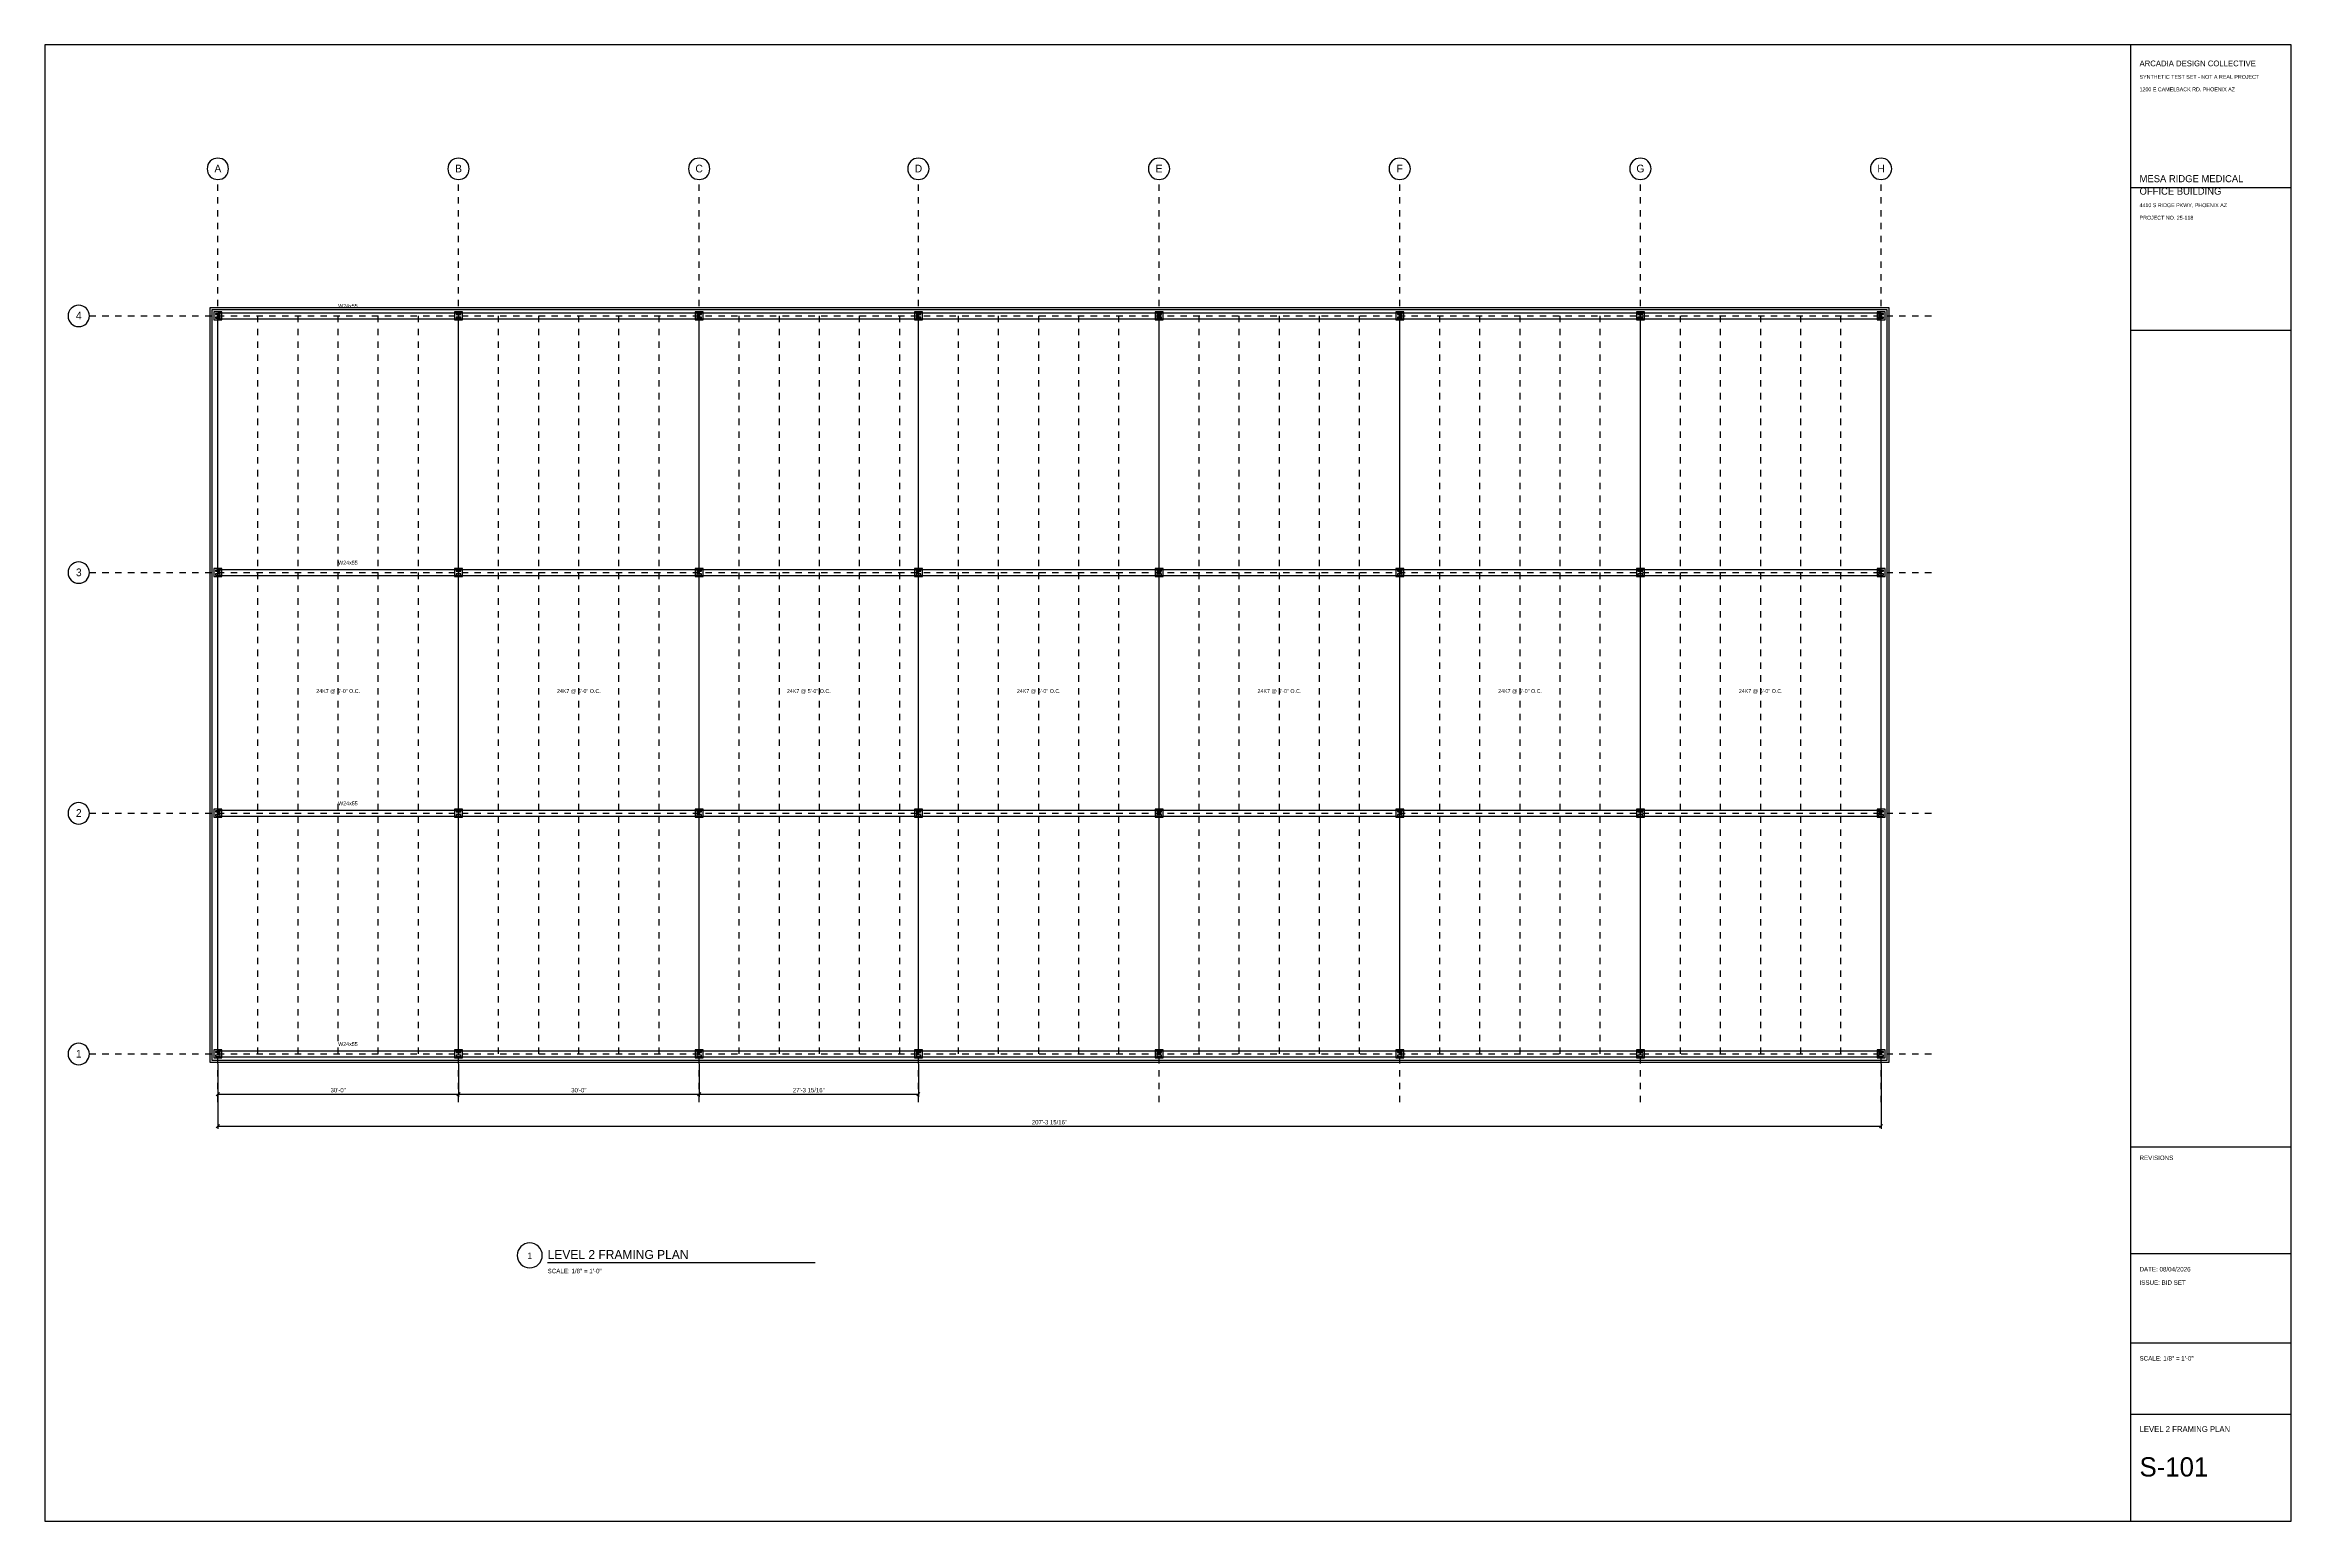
# Model space of a CAD drawing. Header units: inches. Extents: x 0.5 to 35.5, y 0.5 to 23.5.
import ezdxf
from ezdxf.enums import TextEntityAlignment as Align

# ---------------------------------------------------------------- set-up
doc = ezdxf.new("R2010")
doc.units = ezdxf.units.IN
doc.linetypes.add('DASHED', pattern=[0.125, 0.0833, -0.0417])
for name, color, linetype in [('A-ANNO-DIMS', 7, 'CONTINUOUS'), ('A-ANNO-SYMB', 1, 'CONTINUOUS'), ('A-ANNO-TEXT', 2, 'CONTINUOUS'), ('A-COLS', 5, 'CONTINUOUS'), ('G-ANNO-TTLB', 3, 'CONTINUOUS'), ('S-ANNO', 4, 'CONTINUOUS'), ('S-BEAM', 2, 'CONTINUOUS'), ('S-GRID', 1, 'CONTINUOUS'), ('S-JOIS', 3, 'CONTINUOUS'), ('S-SLAB', 6, 'CONTINUOUS')]:
    doc.layers.add(name, color=color, linetype=linetype)

msp = doc.modelspace()

# ---------------------------------------------------------------- linework, layer by layer
at = {"layer": 'A-ANNO-DIMS'}
for p, q in [((3.19444, 7.625), (3.19444, 6.61111)), ((3.19444, 7.625), (3.19444, 7.11111)), ((6.94444, 7.625), (6.94444, 7.11111)), ((6.94444, 7.625), (6.94444, 7.11111)), ((10.69444, 7.625), (10.69444, 7.11111)), ((10.69444, 7.625), (10.69444, 7.11111)), ((14.11069, 7.625), (14.11069, 7.11111)), ((29.11069, 7.625), (29.11069, 6.61111)), ((3.16989, 7.12823), (3.219, 7.17733)), ((3.19444, 7.15278), (6.94444, 7.15278)), ((6.91989, 7.12823), (6.969, 7.17733)), ((6.91989, 7.12823), (6.969, 7.17733)), ((6.94444, 7.15278), (10.69444, 7.15278)), ((10.66989, 7.12823), (10.719, 7.17733)), ((10.66989, 7.12823), (10.719, 7.17733)), ((10.69444, 7.15278), (14.11069, 7.15278)), ((14.08614, 7.12823), (14.13525, 7.17733)), ((3.16989, 6.62823), (3.219, 6.67733)), ((3.19444, 6.65278), (29.11069, 6.65278)), ((29.08614, 6.62823), (29.13525, 6.67733))]:
    msp.add_line(p, q, dxfattribs=at)
at = {"layer": 'A-ANNO-SYMB'}
for p, q in [((7.86506, 4.67808), (7.86111, 4.63889)), ((7.86111, 4.63889), (7.86506, 4.5997)), ((7.87639, 4.71458), (7.86506, 4.67808)), ((7.86506, 4.5997), (7.87639, 4.5632)), ((7.89432, 4.7476), (7.87639, 4.71458)), ((7.87639, 4.5632), (7.89432, 4.53017)), ((7.91806, 4.77638), (7.89432, 4.7476)), ((7.94684, 4.80013), (7.91806, 4.77638)), ((7.97987, 4.81805), (7.94684, 4.80013)), ((8.01637, 4.82938), (7.97987, 4.81805)), ((8.05556, 4.83333), (8.01637, 4.82938)), ((8.09474, 4.82938), (8.05556, 4.83333)), ((8.13124, 4.81805), (8.09474, 4.82938)), ((8.16427, 4.80013), (8.13124, 4.81805)), ((8.19305, 4.77638), (8.16427, 4.80013)), ((8.21679, 4.7476), (8.19305, 4.77638)), ((8.23472, 4.71458), (8.21679, 4.7476)), ((8.21679, 4.53017), (8.23472, 4.5632)), ((8.24605, 4.67808), (8.23472, 4.71458)), ((8.23472, 4.5632), (8.24605, 4.5997)), ((8.25, 4.63889), (8.24605, 4.67808)), ((8.24605, 4.5997), (8.25, 4.63889)), ((7.89432, 4.53017), (7.91806, 4.5014)), ((7.91806, 4.5014), (7.94684, 4.47765)), ((7.94684, 4.47765), (7.97987, 4.45972)), ((7.97987, 4.45972), (8.01637, 4.44839)), ((8.01637, 4.44839), (8.05556, 4.44444)), ((8.05556, 4.44444), (8.09474, 4.44839)), ((8.09474, 4.44839), (8.13124, 4.45972)), ((8.13124, 4.45972), (8.16427, 4.47765)), ((8.16427, 4.47765), (8.19305, 4.5014)), ((8.19305, 4.5014), (8.21679, 4.53017))]:
    msp.add_line(p, q, dxfattribs=at)
at = {"layer": 'A-ANNO-TEXT'}
msp.add_line((8.33333, 4.52778), (12.5, 4.52778), dxfattribs=at)
at = {"layer": 'A-COLS'}
for p, q in [((3.25694, 19.34028), (3.13194, 19.34028)), ((3.13194, 19.34028), (3.13194, 19.21528)), ((3.23194, 19.31528), (3.15694, 19.31528)), ((3.15694, 19.31528), (3.15694, 19.29861)), ((3.15694, 19.29861), (3.1875, 19.29861)), ((3.1875, 19.25694), (3.15694, 19.25694)), ((3.15694, 19.25694), (3.15694, 19.24028)), ((3.1875, 19.29861), (3.1875, 19.25694)), ((3.20139, 19.25694), (3.20139, 19.29861)), ((3.20139, 19.29861), (3.23194, 19.29861)), ((3.23194, 19.25694), (3.20139, 19.25694)), ((3.23194, 19.29861), (3.23194, 19.31528)), ((3.23194, 19.24028), (3.23194, 19.25694)), ((3.25694, 19.21528), (3.25694, 19.34028)), ((7.00694, 19.34028), (6.88194, 19.34028)), ((6.88194, 19.34028), (6.88194, 19.21528)), ((6.98194, 19.31528), (6.90694, 19.31528)), ((6.90694, 19.31528), (6.90694, 19.29861)), ((6.90694, 19.29861), (6.9375, 19.29861)), ((6.9375, 19.25694), (6.90694, 19.25694)), ((6.90694, 19.25694), (6.90694, 19.24028)), ((6.9375, 19.29861), (6.9375, 19.25694)), ((6.95139, 19.25694), (6.95139, 19.29861)), ((6.95139, 19.29861), (6.98194, 19.29861)), ((6.98194, 19.25694), (6.95139, 19.25694)), ((6.98194, 19.29861), (6.98194, 19.31528)), ((6.98194, 19.24028), (6.98194, 19.25694)), ((7.00694, 19.21528), (7.00694, 19.34028)), ((10.75694, 19.34028), (10.63194, 19.34028)), ((10.63194, 19.34028), (10.63194, 19.21528)), ((10.73194, 19.31528), (10.65694, 19.31528)), ((10.65694, 19.31528), (10.65694, 19.29861)), ((10.65694, 19.29861), (10.6875, 19.29861)), ((10.6875, 19.25694), (10.65694, 19.25694)), ((10.65694, 19.25694), (10.65694, 19.24028)), ((10.6875, 19.29861), (10.6875, 19.25694)), ((10.70139, 19.25694), (10.70139, 19.29861)), ((10.70139, 19.29861), (10.73194, 19.29861)), ((10.73194, 19.25694), (10.70139, 19.25694)), ((10.73194, 19.29861), (10.73194, 19.31528)), ((10.73194, 19.24028), (10.73194, 19.25694)), ((10.75694, 19.21528), (10.75694, 19.34028)), ((14.17361, 19.34028), (14.04861, 19.34028)), ((14.04861, 19.34028), (14.04861, 19.21528)), ((14.14861, 19.31528), (14.07361, 19.31528)), ((14.07361, 19.31528), (14.07361, 19.29861)), ((14.07361, 19.29861), (14.10417, 19.29861)), ((14.10417, 19.25694), (14.07361, 19.25694)), ((14.07361, 19.25694), (14.07361, 19.24028)), ((14.10417, 19.29861), (14.10417, 19.25694)), ((14.11806, 19.25694), (14.11806, 19.29861)), ((14.11806, 19.29861), (14.14861, 19.29861)), ((14.14861, 19.25694), (14.11806, 19.25694)), ((14.14861, 19.29861), (14.14861, 19.31528)), ((14.14861, 19.24028), (14.14861, 19.25694)), ((14.17361, 19.21528), (14.17361, 19.34028)), ((17.92361, 19.34028), (17.79861, 19.34028)), ((17.79861, 19.34028), (17.79861, 19.21528)), ((17.89861, 19.31528), (17.82361, 19.31528)), ((17.82361, 19.31528), (17.82361, 19.29861)), ((17.82361, 19.29861), (17.85417, 19.29861)), ((17.85417, 19.25694), (17.82361, 19.25694)), ((17.82361, 19.25694), (17.82361, 19.24028)), ((17.85417, 19.29861), (17.85417, 19.25694)), ((17.86806, 19.25694), (17.86806, 19.29861)), ((17.86806, 19.29861), (17.89861, 19.29861)), ((17.89861, 19.25694), (17.86806, 19.25694)), ((17.89861, 19.29861), (17.89861, 19.31528)), ((17.89861, 19.24028), (17.89861, 19.25694)), ((17.92361, 19.21528), (17.92361, 19.34028)), ((21.67361, 19.34028), (21.54861, 19.34028)), ((21.54861, 19.34028), (21.54861, 19.21528)), ((21.64861, 19.31528), (21.57361, 19.31528)), ((21.57361, 19.31528), (21.57361, 19.29861)), ((21.57361, 19.29861), (21.60417, 19.29861)), ((21.60417, 19.25694), (21.57361, 19.25694)), ((21.57361, 19.25694), (21.57361, 19.24028)), ((21.60417, 19.29861), (21.60417, 19.25694)), ((21.61806, 19.25694), (21.61806, 19.29861)), ((21.61806, 19.29861), (21.64861, 19.29861)), ((21.64861, 19.25694), (21.61806, 19.25694)), ((21.64861, 19.29861), (21.64861, 19.31528)), ((21.64861, 19.24028), (21.64861, 19.25694)), ((21.67361, 19.21528), (21.67361, 19.34028)), ((25.42361, 19.34028), (25.29861, 19.34028)), ((25.29861, 19.34028), (25.29861, 19.21528)), ((25.39861, 19.31528), (25.32361, 19.31528)), ((25.32361, 19.31528), (25.32361, 19.29861)), ((25.32361, 19.29861), (25.35417, 19.29861)), ((25.35417, 19.25694), (25.32361, 19.25694)), ((25.32361, 19.25694), (25.32361, 19.24028)), ((25.35417, 19.29861), (25.35417, 19.25694)), ((25.36806, 19.25694), (25.36806, 19.29861)), ((25.36806, 19.29861), (25.39861, 19.29861)), ((25.39861, 19.25694), (25.36806, 19.25694)), ((25.39861, 19.29861), (25.39861, 19.31528)), ((25.39861, 19.24028), (25.39861, 19.25694)), ((25.42361, 19.21528), (25.42361, 19.34028)), ((29.17361, 19.34028), (29.04861, 19.34028)), ((29.04861, 19.34028), (29.04861, 19.21528)), ((29.14861, 19.31528), (29.07361, 19.31528)), ((29.07361, 19.31528), (29.07361, 19.29861)), ((29.07361, 19.29861), (29.10417, 19.29861)), ((29.10417, 19.25694), (29.07361, 19.25694)), ((29.07361, 19.25694), (29.07361, 19.24028)), ((29.10417, 19.29861), (29.10417, 19.25694)), ((29.11806, 19.25694), (29.11806, 19.29861)), ((29.11806, 19.29861), (29.14861, 19.29861)), ((29.14861, 19.25694), (29.11806, 19.25694)), ((29.14861, 19.29861), (29.14861, 19.31528)), ((29.14861, 19.24028), (29.14861, 19.25694)), ((29.17361, 19.21528), (29.17361, 19.34028)), ((3.13194, 19.21528), (3.25694, 19.21528)), ((3.15694, 19.24028), (3.23194, 19.24028)), ((6.88194, 19.21528), (7.00694, 19.21528)), ((6.90694, 19.24028), (6.98194, 19.24028)), ((10.63194, 19.21528), (10.75694, 19.21528)), ((10.65694, 19.24028), (10.73194, 19.24028)), ((14.04861, 19.21528), (14.17361, 19.21528)), ((14.07361, 19.24028), (14.14861, 19.24028)), ((17.79861, 19.21528), (17.92361, 19.21528)), ((17.82361, 19.24028), (17.89861, 19.24028)), ((21.54861, 19.21528), (21.67361, 19.21528)), ((21.57361, 19.24028), (21.64861, 19.24028)), ((25.29861, 19.21528), (25.42361, 19.21528)), ((25.32361, 19.24028), (25.39861, 19.24028)), ((29.04861, 19.21528), (29.17361, 19.21528)), ((29.07361, 19.24028), (29.14861, 19.24028)), ((3.25694, 15.34028), (3.13194, 15.34028)), ((3.13194, 15.34028), (3.13194, 15.21528)), ((3.13194, 15.21528), (3.25694, 15.21528)), ((3.23194, 15.31528), (3.15694, 15.31528)), ((3.15694, 15.31528), (3.15694, 15.29861)), ((3.15694, 15.29861), (3.1875, 15.29861)), ((3.1875, 15.25694), (3.15694, 15.25694)), ((3.15694, 15.25694), (3.15694, 15.24028)), ((3.15694, 15.24028), (3.23194, 15.24028)), ((3.1875, 15.29861), (3.1875, 15.25694)), ((3.20139, 15.25694), (3.20139, 15.29861)), ((3.20139, 15.29861), (3.23194, 15.29861)), ((3.23194, 15.25694), (3.20139, 15.25694)), ((3.23194, 15.29861), (3.23194, 15.31528)), ((3.23194, 15.24028), (3.23194, 15.25694)), ((3.25694, 15.21528), (3.25694, 15.34028)), ((7.00694, 15.34028), (6.88194, 15.34028)), ((6.88194, 15.34028), (6.88194, 15.21528)), ((6.88194, 15.21528), (7.00694, 15.21528)), ((6.98194, 15.31528), (6.90694, 15.31528)), ((6.90694, 15.31528), (6.90694, 15.29861)), ((6.90694, 15.29861), (6.9375, 15.29861)), ((6.9375, 15.25694), (6.90694, 15.25694)), ((6.90694, 15.25694), (6.90694, 15.24028)), ((6.90694, 15.24028), (6.98194, 15.24028)), ((6.9375, 15.29861), (6.9375, 15.25694)), ((6.95139, 15.25694), (6.95139, 15.29861)), ((6.95139, 15.29861), (6.98194, 15.29861)), ((6.98194, 15.25694), (6.95139, 15.25694)), ((6.98194, 15.29861), (6.98194, 15.31528)), ((6.98194, 15.24028), (6.98194, 15.25694)), ((7.00694, 15.21528), (7.00694, 15.34028)), ((10.75694, 15.34028), (10.63194, 15.34028)), ((10.63194, 15.34028), (10.63194, 15.21528)), ((10.63194, 15.21528), (10.75694, 15.21528)), ((10.73194, 15.31528), (10.65694, 15.31528)), ((10.65694, 15.31528), (10.65694, 15.29861)), ((10.65694, 15.29861), (10.6875, 15.29861)), ((10.6875, 15.25694), (10.65694, 15.25694)), ((10.65694, 15.25694), (10.65694, 15.24028)), ((10.65694, 15.24028), (10.73194, 15.24028)), ((10.6875, 15.29861), (10.6875, 15.25694)), ((10.70139, 15.25694), (10.70139, 15.29861)), ((10.70139, 15.29861), (10.73194, 15.29861)), ((10.73194, 15.25694), (10.70139, 15.25694)), ((10.73194, 15.29861), (10.73194, 15.31528)), ((10.73194, 15.24028), (10.73194, 15.25694)), ((10.75694, 15.21528), (10.75694, 15.34028)), ((14.17361, 15.34028), (14.04861, 15.34028)), ((14.04861, 15.34028), (14.04861, 15.21528)), ((14.04861, 15.21528), (14.17361, 15.21528)), ((14.14861, 15.31528), (14.07361, 15.31528)), ((14.07361, 15.31528), (14.07361, 15.29861)), ((14.07361, 15.29861), (14.10417, 15.29861)), ((14.10417, 15.25694), (14.07361, 15.25694)), ((14.07361, 15.25694), (14.07361, 15.24028)), ((14.07361, 15.24028), (14.14861, 15.24028)), ((14.10417, 15.29861), (14.10417, 15.25694)), ((14.11806, 15.25694), (14.11806, 15.29861)), ((14.11806, 15.29861), (14.14861, 15.29861)), ((14.14861, 15.25694), (14.11806, 15.25694)), ((14.14861, 15.29861), (14.14861, 15.31528)), ((14.14861, 15.24028), (14.14861, 15.25694)), ((14.17361, 15.21528), (14.17361, 15.34028)), ((17.92361, 15.34028), (17.79861, 15.34028)), ((17.79861, 15.34028), (17.79861, 15.21528)), ((17.79861, 15.21528), (17.92361, 15.21528)), ((17.89861, 15.31528), (17.82361, 15.31528)), ((17.82361, 15.31528), (17.82361, 15.29861)), ((17.82361, 15.29861), (17.85417, 15.29861)), ((17.85417, 15.25694), (17.82361, 15.25694)), ((17.82361, 15.25694), (17.82361, 15.24028)), ((17.82361, 15.24028), (17.89861, 15.24028)), ((17.85417, 15.29861), (17.85417, 15.25694)), ((17.86806, 15.25694), (17.86806, 15.29861)), ((17.86806, 15.29861), (17.89861, 15.29861)), ((17.89861, 15.25694), (17.86806, 15.25694)), ((17.89861, 15.29861), (17.89861, 15.31528)), ((17.89861, 15.24028), (17.89861, 15.25694)), ((17.92361, 15.21528), (17.92361, 15.34028)), ((21.67361, 15.34028), (21.54861, 15.34028)), ((21.54861, 15.34028), (21.54861, 15.21528)), ((21.54861, 15.21528), (21.67361, 15.21528)), ((21.64861, 15.31528), (21.57361, 15.31528)), ((21.57361, 15.31528), (21.57361, 15.29861)), ((21.57361, 15.29861), (21.60417, 15.29861)), ((21.60417, 15.25694), (21.57361, 15.25694)), ((21.57361, 15.25694), (21.57361, 15.24028)), ((21.57361, 15.24028), (21.64861, 15.24028)), ((21.60417, 15.29861), (21.60417, 15.25694)), ((21.61806, 15.25694), (21.61806, 15.29861)), ((21.61806, 15.29861), (21.64861, 15.29861)), ((21.64861, 15.25694), (21.61806, 15.25694)), ((21.64861, 15.29861), (21.64861, 15.31528)), ((21.64861, 15.24028), (21.64861, 15.25694)), ((21.67361, 15.21528), (21.67361, 15.34028)), ((25.42361, 15.34028), (25.29861, 15.34028)), ((25.29861, 15.34028), (25.29861, 15.21528)), ((25.29861, 15.21528), (25.42361, 15.21528)), ((25.39861, 15.31528), (25.32361, 15.31528)), ((25.32361, 15.31528), (25.32361, 15.29861)), ((25.32361, 15.29861), (25.35417, 15.29861)), ((25.35417, 15.25694), (25.32361, 15.25694)), ((25.32361, 15.25694), (25.32361, 15.24028)), ((25.32361, 15.24028), (25.39861, 15.24028)), ((25.35417, 15.29861), (25.35417, 15.25694)), ((25.36806, 15.25694), (25.36806, 15.29861)), ((25.36806, 15.29861), (25.39861, 15.29861)), ((25.39861, 15.25694), (25.36806, 15.25694)), ((25.39861, 15.29861), (25.39861, 15.31528)), ((25.39861, 15.24028), (25.39861, 15.25694)), ((25.42361, 15.21528), (25.42361, 15.34028)), ((29.17361, 15.34028), (29.04861, 15.34028)), ((29.04861, 15.34028), (29.04861, 15.21528)), ((29.04861, 15.21528), (29.17361, 15.21528)), ((29.14861, 15.31528), (29.07361, 15.31528)), ((29.07361, 15.31528), (29.07361, 15.29861)), ((29.07361, 15.29861), (29.10417, 15.29861)), ((29.10417, 15.25694), (29.07361, 15.25694)), ((29.07361, 15.25694), (29.07361, 15.24028)), ((29.07361, 15.24028), (29.14861, 15.24028)), ((29.10417, 15.29861), (29.10417, 15.25694)), ((29.11806, 15.25694), (29.11806, 15.29861)), ((29.11806, 15.29861), (29.14861, 15.29861)), ((29.14861, 15.25694), (29.11806, 15.25694)), ((29.14861, 15.29861), (29.14861, 15.31528)), ((29.14861, 15.24028), (29.14861, 15.25694)), ((29.17361, 15.21528), (29.17361, 15.34028)), ((3.25694, 11.59028), (3.13194, 11.59028)), ((3.13194, 11.59028), (3.13194, 11.46528)), ((3.23194, 11.56528), (3.15694, 11.56528)), ((3.15694, 11.56528), (3.15694, 11.54861)), ((3.23194, 11.54861), (3.23194, 11.56528)), ((3.25694, 11.46528), (3.25694, 11.59028)), ((7.00694, 11.59028), (6.88194, 11.59028)), ((6.88194, 11.59028), (6.88194, 11.46528)), ((6.98194, 11.56528), (6.90694, 11.56528)), ((6.90694, 11.56528), (6.90694, 11.54861)), ((6.98194, 11.54861), (6.98194, 11.56528)), ((7.00694, 11.46528), (7.00694, 11.59028)), ((10.75694, 11.59028), (10.63194, 11.59028)), ((10.63194, 11.59028), (10.63194, 11.46528)), ((10.73194, 11.56528), (10.65694, 11.56528)), ((10.65694, 11.56528), (10.65694, 11.54861)), ((10.73194, 11.54861), (10.73194, 11.56528)), ((10.75694, 11.46528), (10.75694, 11.59028)), ((14.17361, 11.59028), (14.04861, 11.59028)), ((14.04861, 11.59028), (14.04861, 11.46528)), ((14.14861, 11.56528), (14.07361, 11.56528)), ((14.07361, 11.56528), (14.07361, 11.54861)), ((14.14861, 11.54861), (14.14861, 11.56528)), ((14.17361, 11.46528), (14.17361, 11.59028)), ((17.92361, 11.59028), (17.79861, 11.59028)), ((17.79861, 11.59028), (17.79861, 11.46528)), ((17.89861, 11.56528), (17.82361, 11.56528)), ((17.82361, 11.56528), (17.82361, 11.54861)), ((17.89861, 11.54861), (17.89861, 11.56528)), ((17.92361, 11.46528), (17.92361, 11.59028)), ((21.67361, 11.59028), (21.54861, 11.59028)), ((21.54861, 11.59028), (21.54861, 11.46528)), ((21.64861, 11.56528), (21.57361, 11.56528)), ((21.57361, 11.56528), (21.57361, 11.54861)), ((21.64861, 11.54861), (21.64861, 11.56528)), ((21.67361, 11.46528), (21.67361, 11.59028)), ((25.42361, 11.59028), (25.29861, 11.59028)), ((25.29861, 11.59028), (25.29861, 11.46528)), ((25.39861, 11.56528), (25.32361, 11.56528)), ((25.32361, 11.56528), (25.32361, 11.54861)), ((25.39861, 11.54861), (25.39861, 11.56528)), ((25.42361, 11.46528), (25.42361, 11.59028)), ((29.17361, 11.59028), (29.04861, 11.59028)), ((29.04861, 11.59028), (29.04861, 11.46528)), ((29.14861, 11.56528), (29.07361, 11.56528)), ((29.07361, 11.56528), (29.07361, 11.54861)), ((29.14861, 11.54861), (29.14861, 11.56528)), ((29.17361, 11.46528), (29.17361, 11.59028)), ((3.13194, 11.46528), (3.25694, 11.46528)), ((3.15694, 11.54861), (3.1875, 11.54861)), ((3.1875, 11.50694), (3.15694, 11.50694)), ((3.15694, 11.50694), (3.15694, 11.49028)), ((3.15694, 11.49028), (3.23194, 11.49028)), ((3.1875, 11.54861), (3.1875, 11.50694)), ((3.20139, 11.50694), (3.20139, 11.54861)), ((3.20139, 11.54861), (3.23194, 11.54861)), ((3.23194, 11.50694), (3.20139, 11.50694)), ((3.23194, 11.49028), (3.23194, 11.50694)), ((6.88194, 11.46528), (7.00694, 11.46528)), ((6.90694, 11.54861), (6.9375, 11.54861)), ((6.9375, 11.50694), (6.90694, 11.50694)), ((6.90694, 11.50694), (6.90694, 11.49028)), ((6.90694, 11.49028), (6.98194, 11.49028)), ((6.9375, 11.54861), (6.9375, 11.50694)), ((6.95139, 11.50694), (6.95139, 11.54861)), ((6.95139, 11.54861), (6.98194, 11.54861)), ((6.98194, 11.50694), (6.95139, 11.50694)), ((6.98194, 11.49028), (6.98194, 11.50694)), ((10.63194, 11.46528), (10.75694, 11.46528)), ((10.65694, 11.54861), (10.6875, 11.54861)), ((10.6875, 11.50694), (10.65694, 11.50694)), ((10.65694, 11.50694), (10.65694, 11.49028)), ((10.65694, 11.49028), (10.73194, 11.49028)), ((10.6875, 11.54861), (10.6875, 11.50694)), ((10.70139, 11.50694), (10.70139, 11.54861)), ((10.70139, 11.54861), (10.73194, 11.54861)), ((10.73194, 11.50694), (10.70139, 11.50694)), ((10.73194, 11.49028), (10.73194, 11.50694)), ((14.04861, 11.46528), (14.17361, 11.46528)), ((14.07361, 11.54861), (14.10417, 11.54861)), ((14.10417, 11.50694), (14.07361, 11.50694)), ((14.07361, 11.50694), (14.07361, 11.49028)), ((14.07361, 11.49028), (14.14861, 11.49028)), ((14.10417, 11.54861), (14.10417, 11.50694)), ((14.11806, 11.50694), (14.11806, 11.54861)), ((14.11806, 11.54861), (14.14861, 11.54861)), ((14.14861, 11.50694), (14.11806, 11.50694)), ((14.14861, 11.49028), (14.14861, 11.50694)), ((17.79861, 11.46528), (17.92361, 11.46528)), ((17.82361, 11.54861), (17.85417, 11.54861)), ((17.85417, 11.50694), (17.82361, 11.50694)), ((17.82361, 11.50694), (17.82361, 11.49028)), ((17.82361, 11.49028), (17.89861, 11.49028)), ((17.85417, 11.54861), (17.85417, 11.50694)), ((17.86806, 11.50694), (17.86806, 11.54861)), ((17.86806, 11.54861), (17.89861, 11.54861)), ((17.89861, 11.50694), (17.86806, 11.50694)), ((17.89861, 11.49028), (17.89861, 11.50694)), ((21.54861, 11.46528), (21.67361, 11.46528)), ((21.57361, 11.54861), (21.60417, 11.54861)), ((21.60417, 11.50694), (21.57361, 11.50694)), ((21.57361, 11.50694), (21.57361, 11.49028)), ((21.57361, 11.49028), (21.64861, 11.49028)), ((21.60417, 11.54861), (21.60417, 11.50694)), ((21.61806, 11.50694), (21.61806, 11.54861)), ((21.61806, 11.54861), (21.64861, 11.54861)), ((21.64861, 11.50694), (21.61806, 11.50694)), ((21.64861, 11.49028), (21.64861, 11.50694)), ((25.29861, 11.46528), (25.42361, 11.46528)), ((25.32361, 11.54861), (25.35417, 11.54861)), ((25.35417, 11.50694), (25.32361, 11.50694)), ((25.32361, 11.50694), (25.32361, 11.49028)), ((25.32361, 11.49028), (25.39861, 11.49028)), ((25.35417, 11.54861), (25.35417, 11.50694)), ((25.36806, 11.50694), (25.36806, 11.54861)), ((25.36806, 11.54861), (25.39861, 11.54861)), ((25.39861, 11.50694), (25.36806, 11.50694)), ((25.39861, 11.49028), (25.39861, 11.50694)), ((29.04861, 11.46528), (29.17361, 11.46528)), ((29.07361, 11.54861), (29.10417, 11.54861)), ((29.10417, 11.50694), (29.07361, 11.50694)), ((29.07361, 11.50694), (29.07361, 11.49028)), ((29.07361, 11.49028), (29.14861, 11.49028)), ((29.10417, 11.54861), (29.10417, 11.50694)), ((29.11806, 11.50694), (29.11806, 11.54861)), ((29.11806, 11.54861), (29.14861, 11.54861)), ((29.14861, 11.50694), (29.11806, 11.50694)), ((29.14861, 11.49028), (29.14861, 11.50694)), ((3.25694, 7.84028), (3.13194, 7.84028)), ((3.13194, 7.84028), (3.13194, 7.71528)), ((3.13194, 7.71528), (3.25694, 7.71528)), ((3.23194, 7.81528), (3.15694, 7.81528)), ((3.15694, 7.81528), (3.15694, 7.79861)), ((3.15694, 7.79861), (3.1875, 7.79861)), ((3.1875, 7.75694), (3.15694, 7.75694)), ((3.15694, 7.75694), (3.15694, 7.74028)), ((3.15694, 7.74028), (3.23194, 7.74028)), ((3.1875, 7.79861), (3.1875, 7.75694)), ((3.20139, 7.75694), (3.20139, 7.79861)), ((3.20139, 7.79861), (3.23194, 7.79861)), ((3.23194, 7.75694), (3.20139, 7.75694)), ((3.23194, 7.79861), (3.23194, 7.81528)), ((3.23194, 7.74028), (3.23194, 7.75694)), ((3.25694, 7.71528), (3.25694, 7.84028)), ((7.00694, 7.84028), (6.88194, 7.84028)), ((6.88194, 7.84028), (6.88194, 7.71528)), ((6.88194, 7.71528), (7.00694, 7.71528)), ((6.98194, 7.81528), (6.90694, 7.81528)), ((6.90694, 7.81528), (6.90694, 7.79861)), ((6.90694, 7.79861), (6.9375, 7.79861)), ((6.9375, 7.75694), (6.90694, 7.75694)), ((6.90694, 7.75694), (6.90694, 7.74028)), ((6.90694, 7.74028), (6.98194, 7.74028)), ((6.9375, 7.79861), (6.9375, 7.75694)), ((6.95139, 7.75694), (6.95139, 7.79861)), ((6.95139, 7.79861), (6.98194, 7.79861)), ((6.98194, 7.75694), (6.95139, 7.75694)), ((6.98194, 7.79861), (6.98194, 7.81528)), ((6.98194, 7.74028), (6.98194, 7.75694)), ((7.00694, 7.71528), (7.00694, 7.84028)), ((10.75694, 7.84028), (10.63194, 7.84028)), ((10.63194, 7.84028), (10.63194, 7.71528)), ((10.63194, 7.71528), (10.75694, 7.71528)), ((10.73194, 7.81528), (10.65694, 7.81528)), ((10.65694, 7.81528), (10.65694, 7.79861)), ((10.65694, 7.79861), (10.6875, 7.79861)), ((10.6875, 7.75694), (10.65694, 7.75694)), ((10.65694, 7.75694), (10.65694, 7.74028)), ((10.65694, 7.74028), (10.73194, 7.74028)), ((10.6875, 7.79861), (10.6875, 7.75694)), ((10.70139, 7.75694), (10.70139, 7.79861)), ((10.70139, 7.79861), (10.73194, 7.79861)), ((10.73194, 7.75694), (10.70139, 7.75694)), ((10.73194, 7.79861), (10.73194, 7.81528)), ((10.73194, 7.74028), (10.73194, 7.75694)), ((10.75694, 7.71528), (10.75694, 7.84028)), ((14.17361, 7.84028), (14.04861, 7.84028)), ((14.04861, 7.84028), (14.04861, 7.71528)), ((14.04861, 7.71528), (14.17361, 7.71528)), ((14.14861, 7.81528), (14.07361, 7.81528)), ((14.07361, 7.81528), (14.07361, 7.79861)), ((14.07361, 7.79861), (14.10417, 7.79861)), ((14.10417, 7.75694), (14.07361, 7.75694)), ((14.07361, 7.75694), (14.07361, 7.74028)), ((14.07361, 7.74028), (14.14861, 7.74028)), ((14.10417, 7.79861), (14.10417, 7.75694)), ((14.11806, 7.75694), (14.11806, 7.79861)), ((14.11806, 7.79861), (14.14861, 7.79861)), ((14.14861, 7.75694), (14.11806, 7.75694)), ((14.14861, 7.79861), (14.14861, 7.81528)), ((14.14861, 7.74028), (14.14861, 7.75694)), ((14.17361, 7.71528), (14.17361, 7.84028)), ((17.92361, 7.84028), (17.79861, 7.84028)), ((17.79861, 7.84028), (17.79861, 7.71528)), ((17.79861, 7.71528), (17.92361, 7.71528)), ((17.89861, 7.81528), (17.82361, 7.81528)), ((17.82361, 7.81528), (17.82361, 7.79861)), ((17.82361, 7.79861), (17.85417, 7.79861)), ((17.85417, 7.75694), (17.82361, 7.75694)), ((17.82361, 7.75694), (17.82361, 7.74028)), ((17.82361, 7.74028), (17.89861, 7.74028)), ((17.85417, 7.79861), (17.85417, 7.75694)), ((17.86806, 7.75694), (17.86806, 7.79861)), ((17.86806, 7.79861), (17.89861, 7.79861)), ((17.89861, 7.75694), (17.86806, 7.75694)), ((17.89861, 7.79861), (17.89861, 7.81528)), ((17.89861, 7.74028), (17.89861, 7.75694)), ((17.92361, 7.71528), (17.92361, 7.84028)), ((21.67361, 7.84028), (21.54861, 7.84028)), ((21.54861, 7.84028), (21.54861, 7.71528)), ((21.54861, 7.71528), (21.67361, 7.71528)), ((21.64861, 7.81528), (21.57361, 7.81528)), ((21.57361, 7.81528), (21.57361, 7.79861)), ((21.57361, 7.79861), (21.60417, 7.79861)), ((21.60417, 7.75694), (21.57361, 7.75694)), ((21.57361, 7.75694), (21.57361, 7.74028)), ((21.57361, 7.74028), (21.64861, 7.74028)), ((21.60417, 7.79861), (21.60417, 7.75694)), ((21.61806, 7.75694), (21.61806, 7.79861)), ((21.61806, 7.79861), (21.64861, 7.79861)), ((21.64861, 7.75694), (21.61806, 7.75694)), ((21.64861, 7.79861), (21.64861, 7.81528)), ((21.64861, 7.74028), (21.64861, 7.75694)), ((21.67361, 7.71528), (21.67361, 7.84028)), ((25.42361, 7.84028), (25.29861, 7.84028)), ((25.29861, 7.84028), (25.29861, 7.71528)), ((25.29861, 7.71528), (25.42361, 7.71528)), ((25.39861, 7.81528), (25.32361, 7.81528)), ((25.32361, 7.81528), (25.32361, 7.79861)), ((25.32361, 7.79861), (25.35417, 7.79861)), ((25.35417, 7.75694), (25.32361, 7.75694)), ((25.32361, 7.75694), (25.32361, 7.74028)), ((25.32361, 7.74028), (25.39861, 7.74028)), ((25.35417, 7.79861), (25.35417, 7.75694)), ((25.36806, 7.75694), (25.36806, 7.79861)), ((25.36806, 7.79861), (25.39861, 7.79861)), ((25.39861, 7.75694), (25.36806, 7.75694)), ((25.39861, 7.79861), (25.39861, 7.81528)), ((25.39861, 7.74028), (25.39861, 7.75694)), ((25.42361, 7.71528), (25.42361, 7.84028)), ((29.17361, 7.84028), (29.04861, 7.84028)), ((29.04861, 7.84028), (29.04861, 7.71528)), ((29.04861, 7.71528), (29.17361, 7.71528)), ((29.14861, 7.81528), (29.07361, 7.81528)), ((29.07361, 7.81528), (29.07361, 7.79861)), ((29.07361, 7.79861), (29.10417, 7.79861)), ((29.10417, 7.75694), (29.07361, 7.75694)), ((29.07361, 7.75694), (29.07361, 7.74028)), ((29.07361, 7.74028), (29.14861, 7.74028)), ((29.10417, 7.79861), (29.10417, 7.75694)), ((29.11806, 7.75694), (29.11806, 7.79861)), ((29.11806, 7.79861), (29.14861, 7.79861)), ((29.14861, 7.75694), (29.11806, 7.75694)), ((29.14861, 7.79861), (29.14861, 7.81528)), ((29.14861, 7.74028), (29.14861, 7.75694)), ((29.17361, 7.71528), (29.17361, 7.84028))]:
    msp.add_line(p, q, dxfattribs=at)
at = {"layer": 'G-ANNO-TTLB'}
for p, q in [((35.5, 23.5), (0.5, 23.5)), ((0.5, 23.5), (0.5, 0.5)), ((35.5, 23.5), (33, 23.5)), ((33, 23.5), (33, 0.5)), ((35.5, 0.5), (35.5, 23.5)), ((35.5, 0.5), (35.5, 23.5)), ((33, 21.27778), (35.5, 21.27778)), ((33, 19.05556), (35.5, 19.05556)), ((33, 6.33333), (35.5, 6.33333)), ((33, 4.66667), (35.5, 4.66667)), ((33, 3.27778), (35.5, 3.27778)), ((33, 2.16667), (35.5, 2.16667)), ((0.5, 0.5), (35.5, 0.5)), ((33, 0.5), (35.5, 0.5))]:
    msp.add_line(p, q, dxfattribs=at)
at = {"layer": 'S-BEAM'}
for p, q in [((3.19444, 19.32465), (29.11111, 19.32465)), ((3.19444, 7.77778), (3.19444, 19.27778)), ((6.94444, 7.77778), (6.94444, 19.27778)), ((10.69444, 7.77778), (10.69444, 19.27778)), ((14.11111, 7.77778), (14.11111, 19.27778)), ((17.86111, 7.77778), (17.86111, 19.27778)), ((21.61111, 7.77778), (21.61111, 19.27778)), ((25.36111, 7.77778), (25.36111, 19.27778)), ((29.11111, 7.77778), (29.11111, 19.27778)), ((3.19444, 19.2309), (29.11111, 19.2309)), ((3.19444, 15.32465), (29.11111, 15.32465)), ((3.19444, 15.2309), (29.11111, 15.2309)), ((3.19444, 11.57465), (29.11111, 11.57465)), ((3.19444, 11.4809), (29.11111, 11.4809)), ((3.19444, 7.82465), (29.11111, 7.82465)), ((3.19444, 7.7309), (29.11111, 7.7309))]:
    msp.add_line(p, q, dxfattribs=at)
at = {"layer": 'S-GRID'}
for p, q in [((3.10126, 21.70765), (3.07659, 21.6873)), ((3.12957, 21.72301), (3.10126, 21.70765)), ((3.16086, 21.73273), (3.12957, 21.72301)), ((3.19444, 21.73611), (3.16086, 21.73273)), ((3.22803, 21.73273), (3.19444, 21.73611)), ((3.25932, 21.72301), (3.22803, 21.73273)), ((3.28763, 21.70765), (3.25932, 21.72301)), ((3.3123, 21.6873), (3.28763, 21.70765)), ((6.85126, 21.70765), (6.82659, 21.6873)), ((6.87957, 21.72301), (6.85126, 21.70765)), ((6.91086, 21.73273), (6.87957, 21.72301)), ((6.94444, 21.73611), (6.91086, 21.73273)), ((6.97803, 21.73273), (6.94444, 21.73611)), ((7.00932, 21.72301), (6.97803, 21.73273)), ((7.03763, 21.70765), (7.00932, 21.72301)), ((7.0623, 21.6873), (7.03763, 21.70765)), ((10.60126, 21.70765), (10.57659, 21.6873)), ((10.62957, 21.72301), (10.60126, 21.70765)), ((10.66086, 21.73273), (10.62957, 21.72301)), ((10.69444, 21.73611), (10.66086, 21.73273)), ((10.72803, 21.73273), (10.69444, 21.73611)), ((10.75932, 21.72301), (10.72803, 21.73273)), ((10.78763, 21.70765), (10.75932, 21.72301)), ((10.8123, 21.6873), (10.78763, 21.70765)), ((14.01793, 21.70765), (13.99326, 21.6873)), ((14.04624, 21.72301), (14.01793, 21.70765)), ((14.07752, 21.73273), (14.04624, 21.72301)), ((14.11111, 21.73611), (14.07752, 21.73273)), ((14.1447, 21.73273), (14.11111, 21.73611)), ((14.17599, 21.72301), (14.1447, 21.73273)), ((14.2043, 21.70765), (14.17599, 21.72301)), ((14.22896, 21.6873), (14.2043, 21.70765)), ((17.76793, 21.70765), (17.74326, 21.6873)), ((17.79624, 21.72301), (17.76793, 21.70765)), ((17.82752, 21.73273), (17.79624, 21.72301)), ((17.86111, 21.73611), (17.82752, 21.73273)), ((17.8947, 21.73273), (17.86111, 21.73611)), ((17.92599, 21.72301), (17.8947, 21.73273)), ((17.9543, 21.70765), (17.92599, 21.72301)), ((17.97896, 21.6873), (17.9543, 21.70765)), ((21.51793, 21.70765), (21.49326, 21.6873)), ((21.54624, 21.72301), (21.51793, 21.70765)), ((21.57752, 21.73273), (21.54624, 21.72301)), ((21.61111, 21.73611), (21.57752, 21.73273)), ((21.6447, 21.73273), (21.61111, 21.73611)), ((21.67599, 21.72301), (21.6447, 21.73273)), ((21.7043, 21.70765), (21.67599, 21.72301)), ((21.72896, 21.6873), (21.7043, 21.70765)), ((25.26793, 21.70765), (25.24326, 21.6873)), ((25.29624, 21.72301), (25.26793, 21.70765)), ((25.32752, 21.73273), (25.29624, 21.72301)), ((25.36111, 21.73611), (25.32752, 21.73273)), ((25.3947, 21.73273), (25.36111, 21.73611)), ((25.42599, 21.72301), (25.3947, 21.73273)), ((25.4543, 21.70765), (25.42599, 21.72301)), ((25.47896, 21.6873), (25.4543, 21.70765)), ((29.01793, 21.70765), (28.99326, 21.6873)), ((29.04624, 21.72301), (29.01793, 21.70765)), ((29.07752, 21.73273), (29.04624, 21.72301)), ((29.11111, 21.73611), (29.07752, 21.73273)), ((29.1447, 21.73273), (29.11111, 21.73611)), ((29.17599, 21.72301), (29.1447, 21.73273)), ((29.2043, 21.70765), (29.17599, 21.72301)), ((29.22896, 21.6873), (29.2043, 21.70765)), ((3.03116, 21.60303), (3.02778, 21.56944)), ((3.02778, 21.56944), (3.03116, 21.53586)), ((3.04088, 21.63432), (3.03116, 21.60303)), ((3.03116, 21.53586), (3.04088, 21.50457)), ((3.05624, 21.66263), (3.04088, 21.63432)), ((3.04088, 21.50457), (3.05624, 21.47626)), ((3.07659, 21.6873), (3.05624, 21.66263)), ((3.05624, 21.47626), (3.07659, 21.45159)), ((3.07659, 21.45159), (3.10126, 21.43124)), ((3.10126, 21.43124), (3.12957, 21.41588)), ((3.12957, 21.41588), (3.16086, 21.40616)), ((3.16086, 21.40616), (3.19444, 21.40278)), ((3.19444, 21.40278), (3.22803, 21.40616)), ((3.22803, 21.40616), (3.25932, 21.41588)), ((3.25932, 21.41588), (3.28763, 21.43124)), ((3.28763, 21.43124), (3.3123, 21.45159)), ((3.33265, 21.66263), (3.3123, 21.6873)), ((3.3123, 21.45159), (3.33265, 21.47626)), ((3.34801, 21.63432), (3.33265, 21.66263)), ((3.33265, 21.47626), (3.34801, 21.50457)), ((3.35773, 21.60303), (3.34801, 21.63432)), ((3.34801, 21.50457), (3.35773, 21.53586)), ((3.36111, 21.56944), (3.35773, 21.60303)), ((3.35773, 21.53586), (3.36111, 21.56944)), ((6.78116, 21.60303), (6.77778, 21.56944)), ((6.77778, 21.56944), (6.78116, 21.53586)), ((6.79088, 21.63432), (6.78116, 21.60303)), ((6.78116, 21.53586), (6.79088, 21.50457)), ((6.80624, 21.66263), (6.79088, 21.63432)), ((6.79088, 21.50457), (6.80624, 21.47626)), ((6.82659, 21.6873), (6.80624, 21.66263)), ((6.80624, 21.47626), (6.82659, 21.45159)), ((6.82659, 21.45159), (6.85126, 21.43124)), ((6.85126, 21.43124), (6.87957, 21.41588)), ((6.87957, 21.41588), (6.91086, 21.40616)), ((6.91086, 21.40616), (6.94444, 21.40278)), ((6.94444, 21.40278), (6.97803, 21.40616)), ((6.97803, 21.40616), (7.00932, 21.41588)), ((7.00932, 21.41588), (7.03763, 21.43124)), ((7.03763, 21.43124), (7.0623, 21.45159)), ((7.08265, 21.66263), (7.0623, 21.6873)), ((7.0623, 21.45159), (7.08265, 21.47626)), ((7.09801, 21.63432), (7.08265, 21.66263)), ((7.08265, 21.47626), (7.09801, 21.50457)), ((7.10773, 21.60303), (7.09801, 21.63432)), ((7.09801, 21.50457), (7.10773, 21.53586)), ((7.11111, 21.56944), (7.10773, 21.60303)), ((7.10773, 21.53586), (7.11111, 21.56944)), ((10.53116, 21.60303), (10.52778, 21.56944)), ((10.52778, 21.56944), (10.53116, 21.53586)), ((10.54088, 21.63432), (10.53116, 21.60303)), ((10.53116, 21.53586), (10.54088, 21.50457)), ((10.55624, 21.66263), (10.54088, 21.63432)), ((10.54088, 21.50457), (10.55624, 21.47626)), ((10.57659, 21.6873), (10.55624, 21.66263)), ((10.55624, 21.47626), (10.57659, 21.45159)), ((10.57659, 21.45159), (10.60126, 21.43124)), ((10.60126, 21.43124), (10.62957, 21.41588)), ((10.62957, 21.41588), (10.66086, 21.40616)), ((10.66086, 21.40616), (10.69444, 21.40278)), ((10.69444, 21.40278), (10.72803, 21.40616)), ((10.72803, 21.40616), (10.75932, 21.41588)), ((10.75932, 21.41588), (10.78763, 21.43124)), ((10.78763, 21.43124), (10.8123, 21.45159)), ((10.83265, 21.66263), (10.8123, 21.6873)), ((10.8123, 21.45159), (10.83265, 21.47626)), ((10.84801, 21.63432), (10.83265, 21.66263)), ((10.83265, 21.47626), (10.84801, 21.50457)), ((10.85773, 21.60303), (10.84801, 21.63432)), ((10.84801, 21.50457), (10.85773, 21.53586)), ((10.86111, 21.56944), (10.85773, 21.60303)), ((10.85773, 21.53586), (10.86111, 21.56944)), ((13.94783, 21.60303), (13.94444, 21.56944)), ((13.94444, 21.56944), (13.94783, 21.53586)), ((13.95754, 21.63432), (13.94783, 21.60303)), ((13.94783, 21.53586), (13.95754, 21.50457)), ((13.97291, 21.66263), (13.95754, 21.63432)), ((13.95754, 21.50457), (13.97291, 21.47626)), ((13.99326, 21.6873), (13.97291, 21.66263)), ((13.97291, 21.47626), (13.99326, 21.45159)), ((13.99326, 21.45159), (14.01793, 21.43124)), ((14.01793, 21.43124), (14.04624, 21.41588)), ((14.04624, 21.41588), (14.07752, 21.40616)), ((14.07752, 21.40616), (14.11111, 21.40278)), ((14.11111, 21.40278), (14.1447, 21.40616)), ((14.1447, 21.40616), (14.17599, 21.41588)), ((14.17599, 21.41588), (14.2043, 21.43124)), ((14.2043, 21.43124), (14.22896, 21.45159)), ((14.24931, 21.66263), (14.22896, 21.6873)), ((14.22896, 21.45159), (14.24931, 21.47626)), ((14.26468, 21.63432), (14.24931, 21.66263)), ((14.24931, 21.47626), (14.26468, 21.50457)), ((14.27439, 21.60303), (14.26468, 21.63432)), ((14.26468, 21.50457), (14.27439, 21.53586)), ((14.27778, 21.56944), (14.27439, 21.60303)), ((14.27439, 21.53586), (14.27778, 21.56944)), ((17.69783, 21.60303), (17.69444, 21.56944)), ((17.69444, 21.56944), (17.69783, 21.53586)), ((17.70754, 21.63432), (17.69783, 21.60303)), ((17.69783, 21.53586), (17.70754, 21.50457)), ((17.72291, 21.66263), (17.70754, 21.63432)), ((17.70754, 21.50457), (17.72291, 21.47626)), ((17.74326, 21.6873), (17.72291, 21.66263)), ((17.72291, 21.47626), (17.74326, 21.45159)), ((17.74326, 21.45159), (17.76793, 21.43124)), ((17.76793, 21.43124), (17.79624, 21.41588)), ((17.79624, 21.41588), (17.82752, 21.40616)), ((17.82752, 21.40616), (17.86111, 21.40278)), ((17.86111, 21.40278), (17.8947, 21.40616)), ((17.8947, 21.40616), (17.92599, 21.41588)), ((17.92599, 21.41588), (17.9543, 21.43124)), ((17.9543, 21.43124), (17.97896, 21.45159)), ((17.99931, 21.66263), (17.97896, 21.6873)), ((17.97896, 21.45159), (17.99931, 21.47626)), ((18.01468, 21.63432), (17.99931, 21.66263)), ((17.99931, 21.47626), (18.01468, 21.50457)), ((18.02439, 21.60303), (18.01468, 21.63432)), ((18.01468, 21.50457), (18.02439, 21.53586)), ((18.02778, 21.56944), (18.02439, 21.60303)), ((18.02439, 21.53586), (18.02778, 21.56944)), ((21.44783, 21.60303), (21.44444, 21.56944)), ((21.44444, 21.56944), (21.44783, 21.53586)), ((21.45754, 21.63432), (21.44783, 21.60303)), ((21.44783, 21.53586), (21.45754, 21.50457)), ((21.47291, 21.66263), (21.45754, 21.63432)), ((21.45754, 21.50457), (21.47291, 21.47626)), ((21.49326, 21.6873), (21.47291, 21.66263)), ((21.47291, 21.47626), (21.49326, 21.45159)), ((21.49326, 21.45159), (21.51793, 21.43124)), ((21.51793, 21.43124), (21.54624, 21.41588)), ((21.54624, 21.41588), (21.57752, 21.40616)), ((21.57752, 21.40616), (21.61111, 21.40278)), ((21.61111, 21.40278), (21.6447, 21.40616)), ((21.6447, 21.40616), (21.67599, 21.41588)), ((21.67599, 21.41588), (21.7043, 21.43124)), ((21.7043, 21.43124), (21.72896, 21.45159)), ((21.74931, 21.66263), (21.72896, 21.6873)), ((21.72896, 21.45159), (21.74931, 21.47626)), ((21.76468, 21.63432), (21.74931, 21.66263)), ((21.74931, 21.47626), (21.76468, 21.50457)), ((21.77439, 21.60303), (21.76468, 21.63432)), ((21.76468, 21.50457), (21.77439, 21.53586)), ((21.77778, 21.56944), (21.77439, 21.60303)), ((21.77439, 21.53586), (21.77778, 21.56944)), ((25.19783, 21.60303), (25.19444, 21.56944)), ((25.19444, 21.56944), (25.19783, 21.53586)), ((25.20754, 21.63432), (25.19783, 21.60303)), ((25.19783, 21.53586), (25.20754, 21.50457)), ((25.22291, 21.66263), (25.20754, 21.63432)), ((25.20754, 21.50457), (25.22291, 21.47626)), ((25.24326, 21.6873), (25.22291, 21.66263)), ((25.22291, 21.47626), (25.24326, 21.45159)), ((25.24326, 21.45159), (25.26793, 21.43124)), ((25.26793, 21.43124), (25.29624, 21.41588)), ((25.29624, 21.41588), (25.32752, 21.40616)), ((25.32752, 21.40616), (25.36111, 21.40278)), ((25.36111, 21.40278), (25.3947, 21.40616)), ((25.3947, 21.40616), (25.42599, 21.41588)), ((25.42599, 21.41588), (25.4543, 21.43124)), ((25.4543, 21.43124), (25.47896, 21.45159)), ((25.49931, 21.66263), (25.47896, 21.6873)), ((25.47896, 21.45159), (25.49931, 21.47626)), ((25.51468, 21.63432), (25.49931, 21.66263)), ((25.49931, 21.47626), (25.51468, 21.50457)), ((25.52439, 21.60303), (25.51468, 21.63432)), ((25.51468, 21.50457), (25.52439, 21.53586)), ((25.52778, 21.56944), (25.52439, 21.60303)), ((25.52439, 21.53586), (25.52778, 21.56944)), ((28.94783, 21.60303), (28.94444, 21.56944)), ((28.94444, 21.56944), (28.94783, 21.53586)), ((28.95754, 21.63432), (28.94783, 21.60303)), ((28.94783, 21.53586), (28.95754, 21.50457)), ((28.97291, 21.66263), (28.95754, 21.63432)), ((28.95754, 21.50457), (28.97291, 21.47626)), ((28.99326, 21.6873), (28.97291, 21.66263)), ((28.97291, 21.47626), (28.99326, 21.45159)), ((28.99326, 21.45159), (29.01793, 21.43124)), ((29.01793, 21.43124), (29.04624, 21.41588)), ((29.04624, 21.41588), (29.07752, 21.40616)), ((29.07752, 21.40616), (29.11111, 21.40278)), ((29.11111, 21.40278), (29.1447, 21.40616)), ((29.1447, 21.40616), (29.17599, 21.41588)), ((29.17599, 21.41588), (29.2043, 21.43124)), ((29.2043, 21.43124), (29.22896, 21.45159)), ((29.24931, 21.66263), (29.22896, 21.6873)), ((29.22896, 21.45159), (29.24931, 21.47626)), ((29.26468, 21.63432), (29.24931, 21.66263)), ((29.24931, 21.47626), (29.26468, 21.50457)), ((29.27439, 21.60303), (29.26468, 21.63432)), ((29.26468, 21.50457), (29.27439, 21.53586)), ((29.27778, 21.56944), (29.27439, 21.60303)), ((29.27439, 21.53586), (29.27778, 21.56944)), ((0.8645, 19.31137), (0.86111, 19.27778)), ((0.86111, 19.27778), (0.8645, 19.24419)), ((0.87421, 19.34265), (0.8645, 19.31137)), ((0.88958, 19.37096), (0.87421, 19.34265)), ((0.90993, 19.39563), (0.88958, 19.37096)), ((0.93459, 19.41598), (0.90993, 19.39563)), ((0.9629, 19.43135), (0.93459, 19.41598)), ((0.99419, 19.44106), (0.9629, 19.43135)), ((1.02778, 19.44444), (0.99419, 19.44106)), ((1.06137, 19.44106), (1.02778, 19.44444)), ((1.09265, 19.43135), (1.06137, 19.44106)), ((1.12096, 19.41598), (1.09265, 19.43135)), ((1.14563, 19.39563), (1.12096, 19.41598)), ((1.16598, 19.37096), (1.14563, 19.39563)), ((1.18135, 19.34265), (1.16598, 19.37096)), ((1.19106, 19.31137), (1.18135, 19.34265)), ((1.19444, 19.27778), (1.19106, 19.31137)), ((1.19106, 19.24419), (1.19444, 19.27778)), ((0.8645, 19.24419), (0.87421, 19.2129)), ((0.87421, 19.2129), (0.88958, 19.18459)), ((0.88958, 19.18459), (0.90993, 19.15993)), ((0.90993, 19.15993), (0.93459, 19.13958)), ((0.93459, 19.13958), (0.9629, 19.12421)), ((0.9629, 19.12421), (0.99419, 19.1145)), ((0.99419, 19.1145), (1.02778, 19.11111)), ((1.02778, 19.11111), (1.06137, 19.1145)), ((1.06137, 19.1145), (1.09265, 19.12421)), ((1.09265, 19.12421), (1.12096, 19.13958)), ((1.12096, 19.13958), (1.14563, 19.15993)), ((1.14563, 19.15993), (1.16598, 19.18459)), ((1.16598, 19.18459), (1.18135, 19.2129)), ((1.18135, 19.2129), (1.19106, 19.24419)), ((0.93459, 15.41598), (0.90993, 15.39563)), ((0.9629, 15.43135), (0.93459, 15.41598)), ((0.99419, 15.44106), (0.9629, 15.43135)), ((1.02778, 15.44444), (0.99419, 15.44106)), ((1.06137, 15.44106), (1.02778, 15.44444)), ((1.09265, 15.43135), (1.06137, 15.44106)), ((1.12096, 15.41598), (1.09265, 15.43135)), ((1.14563, 15.39563), (1.12096, 15.41598)), ((0.8645, 15.31137), (0.86111, 15.27778)), ((0.86111, 15.27778), (0.8645, 15.24419)), ((0.87421, 15.34265), (0.8645, 15.31137)), ((0.8645, 15.24419), (0.87421, 15.2129)), ((0.88958, 15.37096), (0.87421, 15.34265)), ((0.87421, 15.2129), (0.88958, 15.18459)), ((0.90993, 15.39563), (0.88958, 15.37096)), ((0.88958, 15.18459), (0.90993, 15.15993)), ((0.90993, 15.15993), (0.93459, 15.13958)), ((0.93459, 15.13958), (0.9629, 15.12421)), ((0.9629, 15.12421), (0.99419, 15.1145)), ((0.99419, 15.1145), (1.02778, 15.11111)), ((1.02778, 15.11111), (1.06137, 15.1145)), ((1.06137, 15.1145), (1.09265, 15.12421)), ((1.09265, 15.12421), (1.12096, 15.13958)), ((1.12096, 15.13958), (1.14563, 15.15993)), ((1.16598, 15.37096), (1.14563, 15.39563)), ((1.14563, 15.15993), (1.16598, 15.18459)), ((1.18135, 15.34265), (1.16598, 15.37096)), ((1.16598, 15.18459), (1.18135, 15.2129)), ((1.19106, 15.31137), (1.18135, 15.34265)), ((1.18135, 15.2129), (1.19106, 15.24419)), ((1.19444, 15.27778), (1.19106, 15.31137)), ((1.19106, 15.24419), (1.19444, 15.27778)), ((0.8645, 11.56137), (0.86111, 11.52778)), ((0.87421, 11.59265), (0.8645, 11.56137)), ((0.88958, 11.62096), (0.87421, 11.59265)), ((0.90993, 11.64563), (0.88958, 11.62096)), ((0.93459, 11.66598), (0.90993, 11.64563)), ((0.9629, 11.68135), (0.93459, 11.66598)), ((0.99419, 11.69106), (0.9629, 11.68135)), ((1.02778, 11.69444), (0.99419, 11.69106)), ((1.06137, 11.69106), (1.02778, 11.69444)), ((1.09265, 11.68135), (1.06137, 11.69106)), ((1.12096, 11.66598), (1.09265, 11.68135)), ((1.14563, 11.64563), (1.12096, 11.66598)), ((1.16598, 11.62096), (1.14563, 11.64563)), ((1.18135, 11.59265), (1.16598, 11.62096)), ((1.19106, 11.56137), (1.18135, 11.59265)), ((1.19444, 11.52778), (1.19106, 11.56137)), ((0.86111, 11.52778), (0.8645, 11.49419)), ((0.8645, 11.49419), (0.87421, 11.4629)), ((0.87421, 11.4629), (0.88958, 11.43459)), ((0.88958, 11.43459), (0.90993, 11.40993)), ((0.90993, 11.40993), (0.93459, 11.38958)), ((0.93459, 11.38958), (0.9629, 11.37421)), ((0.9629, 11.37421), (0.99419, 11.3645)), ((0.99419, 11.3645), (1.02778, 11.36111)), ((1.02778, 11.36111), (1.06137, 11.3645)), ((1.06137, 11.3645), (1.09265, 11.37421)), ((1.09265, 11.37421), (1.12096, 11.38958)), ((1.12096, 11.38958), (1.14563, 11.40993)), ((1.14563, 11.40993), (1.16598, 11.43459)), ((1.16598, 11.43459), (1.18135, 11.4629)), ((1.18135, 11.4629), (1.19106, 11.49419)), ((1.19106, 11.49419), (1.19444, 11.52778)), ((0.8645, 7.81137), (0.86111, 7.77778)), ((0.86111, 7.77778), (0.8645, 7.74419)), ((0.87421, 7.84265), (0.8645, 7.81137)), ((0.8645, 7.74419), (0.87421, 7.7129)), ((0.88958, 7.87096), (0.87421, 7.84265)), ((0.87421, 7.7129), (0.88958, 7.68459)), ((0.90993, 7.89563), (0.88958, 7.87096)), ((0.93459, 7.91598), (0.90993, 7.89563)), ((0.9629, 7.93135), (0.93459, 7.91598)), ((0.99419, 7.94106), (0.9629, 7.93135)), ((1.02778, 7.94444), (0.99419, 7.94106)), ((1.06137, 7.94106), (1.02778, 7.94444)), ((1.09265, 7.93135), (1.06137, 7.94106)), ((1.12096, 7.91598), (1.09265, 7.93135)), ((1.14563, 7.89563), (1.12096, 7.91598)), ((1.16598, 7.87096), (1.14563, 7.89563)), ((1.18135, 7.84265), (1.16598, 7.87096)), ((1.16598, 7.68459), (1.18135, 7.7129)), ((1.19106, 7.81137), (1.18135, 7.84265)), ((1.18135, 7.7129), (1.19106, 7.74419)), ((1.19444, 7.77778), (1.19106, 7.81137)), ((1.19106, 7.74419), (1.19444, 7.77778)), ((0.88958, 7.68459), (0.90993, 7.65993)), ((0.90993, 7.65993), (0.93459, 7.63958)), ((0.93459, 7.63958), (0.9629, 7.62421)), ((0.9629, 7.62421), (0.99419, 7.6145)), ((0.99419, 7.6145), (1.02778, 7.61111)), ((1.02778, 7.61111), (1.06137, 7.6145)), ((1.06137, 7.6145), (1.09265, 7.62421)), ((1.09265, 7.62421), (1.12096, 7.63958)), ((1.12096, 7.63958), (1.14563, 7.65993)), ((1.14563, 7.65993), (1.16598, 7.68459))]:
    msp.add_line(p, q, dxfattribs=at)
at = {"layer": 'S-GRID', "linetype": 'DASHED'}
for p, q in [((3.19444, 7.02778), (3.19444, 21.40278)), ((6.94444, 7.02778), (6.94444, 21.40278)), ((10.69444, 7.02778), (10.69444, 21.40278)), ((14.11111, 7.02778), (14.11111, 21.40278)), ((17.86111, 7.02778), (17.86111, 21.40278)), ((21.61111, 7.02778), (21.61111, 21.40278)), ((25.36111, 7.02778), (25.36111, 21.40278)), ((29.11111, 7.02778), (29.11111, 21.40278)), ((1.19444, 19.27778), (29.94444, 19.27778)), ((1.19444, 15.27778), (29.94444, 15.27778)), ((1.19444, 11.52778), (29.94444, 11.52778)), ((1.19444, 7.77778), (29.94444, 7.77778))]:
    msp.add_line(p, q, dxfattribs=at)
at = {"layer": 'S-JOIS', "linetype": 'DASHED'}
for p, q in [((3.81944, 7.77778), (3.81944, 19.27778)), ((4.44444, 7.77778), (4.44444, 19.27778)), ((5.06944, 7.77778), (5.06944, 19.27778)), ((5.69444, 7.77778), (5.69444, 19.27778)), ((6.31944, 7.77778), (6.31944, 19.27778)), ((7.56944, 7.77778), (7.56944, 19.27778)), ((8.19444, 7.77778), (8.19444, 19.27778)), ((8.81944, 7.77778), (8.81944, 19.27778)), ((9.44444, 7.77778), (9.44444, 19.27778)), ((10.06944, 7.77778), (10.06944, 19.27778)), ((11.31944, 7.77778), (11.31944, 19.27778)), ((11.94444, 7.77778), (11.94444, 19.27778)), ((12.56944, 7.77778), (12.56944, 19.27778)), ((13.19444, 7.77778), (13.19444, 19.27778)), ((13.81944, 7.77778), (13.81944, 19.27778)), ((14.73611, 7.77778), (14.73611, 19.27778)), ((15.36111, 7.77778), (15.36111, 19.27778)), ((15.98611, 7.77778), (15.98611, 19.27778)), ((16.61111, 7.77778), (16.61111, 19.27778)), ((17.23611, 7.77778), (17.23611, 19.27778)), ((18.48611, 7.77778), (18.48611, 19.27778)), ((19.11111, 7.77778), (19.11111, 19.27778)), ((19.73611, 7.77778), (19.73611, 19.27778)), ((20.36111, 7.77778), (20.36111, 19.27778)), ((20.98611, 7.77778), (20.98611, 19.27778)), ((22.23611, 7.77778), (22.23611, 19.27778)), ((22.86111, 7.77778), (22.86111, 19.27778)), ((23.48611, 7.77778), (23.48611, 19.27778)), ((24.11111, 7.77778), (24.11111, 19.27778)), ((24.73611, 7.77778), (24.73611, 19.27778)), ((25.98611, 7.77778), (25.98611, 19.27778)), ((26.61111, 7.77778), (26.61111, 19.27778)), ((27.23611, 7.77778), (27.23611, 19.27778)), ((27.86111, 7.77778), (27.86111, 19.27778)), ((28.48611, 7.77778), (28.48611, 19.27778))]:
    msp.add_line(p, q, dxfattribs=at)
at = {"layer": 'S-SLAB'}
for p, q in [((29.23569, 19.40278), (3.06944, 19.40278)), ((3.06944, 19.40278), (3.06944, 7.65278)), ((29.20444, 19.37153), (3.10069, 19.37153)), ((3.10069, 19.37153), (3.10069, 7.68403)), ((29.20444, 7.68403), (29.20444, 19.37153)), ((29.23569, 7.65278), (29.23569, 19.40278)), ((3.06944, 7.65278), (29.23569, 7.65278)), ((3.10069, 7.68403), (29.20444, 7.68403))]:
    msp.add_line(p, q, dxfattribs=at)

# ---------------------------------------------------------------- texts
at = {"layer": 'A-ANNO-DIMS'}
for s, p in [('30\'-0"', (5.06944, 7.18056)), ('30\'-0"', (8.81944, 7.18056)), ('27\'-3 15/16"', (12.40257, 7.18056)), ('207\'-3 15/16"', (16.15257, 6.68056))]:
    msp.add_text(s, height=0.0675, dxfattribs=at).set_placement(p, align=Align.CENTER)
at = {"layer": 'A-ANNO-SYMB'}
msp.add_text('1', height=0.1, dxfattribs=at).set_placement((8.05556, 4.58333), align=Align.CENTER)
at = {"layer": 'A-ANNO-TEXT'}
for s, height, p in [('LEVEL 2 FRAMING PLAN', 0.14, (8.33333, 4.58333)), ('SCALE: 1/8" = 1\'-0"', 0.07, (8.33333, 4.36111))]:
    msp.add_text(s, height=height, dxfattribs=at).set_placement(p)
at = {"layer": 'G-ANNO-TTLB'}
for s, height, p in [('ARCADIA DESIGN COLLECTIVE', 0.09, (33.13889, 23.16667)), ('SYNTHETIC TEST SET - NOT A REAL PROJECT', 0.06, (33.13889, 22.97222)), ('1200 E CAMELBACK RD, PHOENIX AZ', 0.06, (33.13889, 22.77778)), ('MESA RIDGE MEDICAL', 0.11, (33.13889, 21.36111)), ('4410 S RIDGE PKWY, PHOENIX AZ', 0.06, (33.13889, 20.97222)), ('OFFICE BUILDING', 0.11, (33.13889, 21.16667)), ('PROJECT NO. 25-118', 0.06, (33.13889, 20.77778)), ('REVISIONS', 0.07, (33.13889, 6.125)), ('DATE: 08/04/2026', 0.07, (33.13889, 4.38889)), ('ISSUE: BID SET', 0.07, (33.13889, 4.18056)), ('SCALE: 1/8" = 1\'-0"', 0.07, (33.13889, 3)), ('LEVEL 2 FRAMING PLAN', 0.09, (33.13889, 1.88889)), ('S-101', 0.3, (33.13889, 1.19444))]:
    msp.add_text(s, height=height, dxfattribs=at).set_placement(p)
at = {"layer": 'S-ANNO'}
for p in [(5.06944, 19.40278), (5.06944, 15.40278), (5.06944, 11.65278), (5.06944, 7.90278)]:
    msp.add_text('W24x55', height=0.06, dxfattribs=at).set_placement(p)
for p in [(5.06944, 13.40278), (8.81944, 13.40278), (12.40278, 13.40278), (15.98611, 13.40278), (19.73611, 13.40278), (23.48611, 13.40278), (27.23611, 13.40278)]:
    msp.add_text('24K7 @ 5\'-0" O.C.', height=0.06, dxfattribs=at).set_placement(p, align=Align.CENTER)
at = {"layer": 'S-GRID'}
for s, p in [('A', (3.19444, 21.51389)), ('B', (6.94444, 21.51389)), ('C', (10.69444, 21.51389)), ('D', (14.11111, 21.51389)), ('E', (17.86111, 21.51389)), ('F', (21.61111, 21.51389)), ('G', (25.36111, 21.51389)), ('H', (29.11111, 21.51389)), ('4', (1.02778, 19.22222)), ('3', (1.02778, 15.22222)), ('2', (1.02778, 11.47222)), ('1', (1.02778, 7.72222))]:
    msp.add_text(s, height=0.12, dxfattribs=at).set_placement(p, align=Align.CENTER)

doc.saveas('drawing.dxf')
